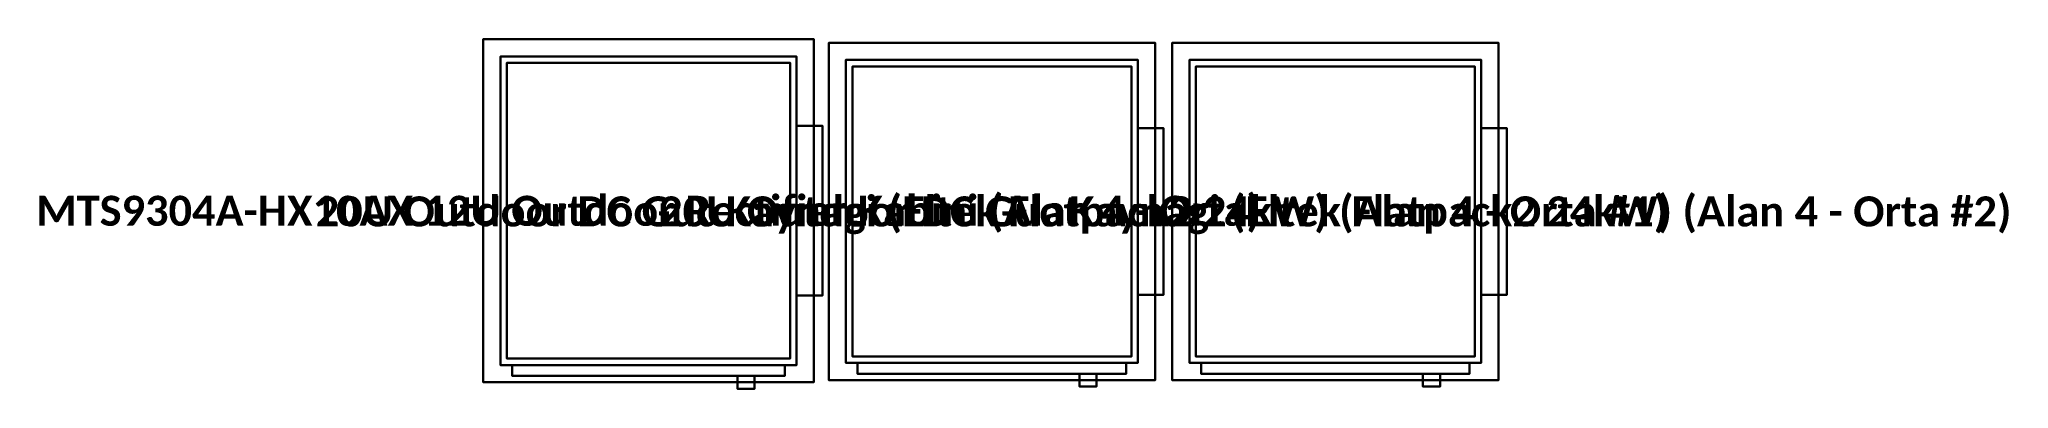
# Model space of a CAD drawing. Header units: metres. Extents: x -25 to 25, y -60.4 to 35.
# Drawn here: x -0.419 to 4.169, y -60.3 to -59.485 of the extents above; entities that cross this region are included whole.
import ezdxf
from ezdxf.enums import TextEntityAlignment as Align

# ---------------------------------------------------------------- set-up
doc = ezdxf.new("R2010")
doc.units = ezdxf.units.M
doc.layers.add('EKP_RECTIFIER_ELTEK_20U', color=3, linetype='CONTINUOUS')
doc.layers.add('EKP_RECTIFIER_MTS9304A', color=94, linetype='CONTINUOUS')
doc.styles.get("Standard").update_dxf_attribs({"font": 'calibrib.ttf'})

msp = doc.modelspace()

# ---------------------------------------------------------------- texts
at = {"layer": 'EKP_RECTIFIER_ELTEK_20U'}
for s, p in [('20U Outdoor DC Guc Kaynagi (Eltek Flatpack2 24kW) (Alan 4 - Orta #1)', (1.8, -59.8865)), ('20U Outdoor DC Guc Kaynagi (Eltek Flatpack2 24kW) (Alan 4 - Orta #2)', (2.6, -59.8865))]:
    msp.add_text(s, height=0.07, dxfattribs=at).set_placement(p, align=Align.MIDDLE_CENTER)
at = {"layer": 'EKP_RECTIFIER_MTS9304A'}
msp.add_text('MTS9304A-HX10AX 12U Outdoor Rectifier Kabini (Alan 4 - Orta)', height=0.07, dxfattribs=at).set_placement((1, -59.885), align=Align.MIDDLE_CENTER)

# ---------------------------------------------------------------- linework, layer by layer
at = {"layer": 'EKP_RECTIFIER_ELTEK_20U'}
for p, q in [((2.18, -59.493, 19.361), (1.42, -59.493, 19.361)), ((1.42, -59.493, 19.361), (1.42, -60.28, 19.361)), ((2.18, -59.493, 19.441), (1.42, -59.493, 19.441)), ((1.42, -59.493, 19.441), (1.42, -60.28, 19.441)), ((1.42, -59.493, 19.361), (1.42, -59.493, 19.441)), ((2.18, -60.28, 19.361), (2.18, -59.493, 19.361)), ((2.18, -60.28, 19.441), (2.18, -59.493, 19.441)), ((2.18, -59.493, 19.361), (2.18, -59.493, 19.441)), ((2.98, -59.493, 19.361), (2.22, -59.493, 19.361)), ((2.22, -59.493, 19.361), (2.22, -60.28, 19.361)), ((2.98, -59.493, 19.441), (2.22, -59.493, 19.441)), ((2.22, -59.493, 19.441), (2.22, -60.28, 19.441)), ((2.22, -59.493, 19.361), (2.22, -59.493, 19.441)), ((2.98, -60.28, 19.361), (2.98, -59.493, 19.361)), ((2.98, -60.28, 19.441), (2.98, -59.493, 19.441)), ((2.98, -59.493, 19.361), (2.98, -59.493, 19.441)), ((2.14, -59.533, 18.221), (1.46, -59.533, 18.221)), ((1.46, -59.533, 18.221), (1.46, -60.24, 18.221)), ((2.14, -59.533, 19.361), (1.46, -59.533, 19.361)), ((1.46, -59.533, 19.361), (1.46, -60.24, 19.361)), ((1.46, -59.533, 18.221), (1.46, -59.533, 19.361)), ((2.125, -59.548, 18.121), (1.475, -59.548, 18.121)), ((1.475, -59.548, 18.121), (1.475, -60.225, 18.121)), ((2.125, -59.548, 18.221), (1.475, -59.548, 18.221)), ((1.475, -59.548, 18.221), (1.475, -60.225, 18.221)), ((1.475, -59.548, 18.121), (1.475, -59.548, 18.221)), ((2.125, -60.225, 18.121), (2.125, -59.548, 18.121)), ((2.125, -60.225, 18.221), (2.125, -59.548, 18.221)), ((2.125, -59.548, 18.121), (2.125, -59.548, 18.221)), ((2.14, -60.24, 18.221), (2.14, -59.533, 18.221)), ((2.14, -60.24, 19.361), (2.14, -59.533, 19.361)), ((2.14, -59.533, 18.221), (2.14, -59.533, 19.361)), ((2.94, -59.533, 18.221), (2.26, -59.533, 18.221)), ((2.26, -59.533, 18.221), (2.26, -60.24, 18.221)), ((2.94, -59.533, 19.361), (2.26, -59.533, 19.361)), ((2.26, -59.533, 19.361), (2.26, -60.24, 19.361)), ((2.26, -59.533, 18.221), (2.26, -59.533, 19.361)), ((2.925, -59.548, 18.121), (2.275, -59.548, 18.121)), ((2.275, -59.548, 18.121), (2.275, -60.225, 18.121)), ((2.925, -59.548, 18.221), (2.275, -59.548, 18.221)), ((2.275, -59.548, 18.221), (2.275, -60.225, 18.221)), ((2.275, -59.548, 18.121), (2.275, -59.548, 18.221)), ((2.925, -60.225, 18.121), (2.925, -59.548, 18.121)), ((2.925, -60.225, 18.221), (2.925, -59.548, 18.221)), ((2.925, -59.548, 18.121), (2.925, -59.548, 18.221)), ((2.94, -60.24, 18.221), (2.94, -59.533, 18.221)), ((2.94, -60.24, 19.361), (2.94, -59.533, 19.361)), ((2.94, -59.533, 18.221), (2.94, -59.533, 19.361)), ((2.2, -59.6921, 18.4205), (2.14, -59.6921, 18.4205)), ((2.14, -59.6921, 18.4205), (2.14, -60.0809, 18.4205)), ((2.2, -59.6921, 19.1615), (2.14, -59.6921, 19.1615)), ((2.14, -59.6921, 19.1615), (2.14, -60.0809, 19.1615)), ((2.14, -59.6921, 18.4205), (2.14, -59.6921, 19.1615)), ((2.2, -60.0809, 18.4205), (2.2, -59.6921, 18.4205)), ((2.2, -60.0809, 19.1615), (2.2, -59.6921, 19.1615)), ((2.2, -59.6921, 18.4205), (2.2, -59.6921, 19.1615)), ((3, -59.6921, 18.4205), (2.94, -59.6921, 18.4205)), ((2.94, -59.6921, 18.4205), (2.94, -60.0809, 18.4205)), ((3, -59.6921, 19.1615), (2.94, -59.6921, 19.1615)), ((2.94, -59.6921, 19.1615), (2.94, -60.0809, 19.1615)), ((2.94, -59.6921, 18.4205), (2.94, -59.6921, 19.1615)), ((3, -60.0809, 18.4205), (3, -59.6921, 18.4205)), ((3, -60.0809, 19.1615), (3, -59.6921, 19.1615)), ((3, -59.6921, 18.4205), (3, -59.6921, 19.1615)), ((2.14, -60.0809, 18.4205), (2.2, -60.0809, 18.4205)), ((2.14, -60.0809, 19.1615), (2.2, -60.0809, 19.1615)), ((2.14, -60.0809, 18.4205), (2.14, -60.0809, 19.1615)), ((2.2, -60.0809, 18.4205), (2.2, -60.0809, 19.1615)), ((2.94, -60.0809, 18.4205), (3, -60.0809, 18.4205)), ((2.94, -60.0809, 19.1615), (3, -60.0809, 19.1615)), ((2.94, -60.0809, 18.4205), (2.94, -60.0809, 19.1615)), ((3, -60.0809, 18.4205), (3, -60.0809, 19.1615)), ((1.475, -60.225, 18.121), (2.125, -60.225, 18.121)), ((1.475, -60.225, 18.221), (2.125, -60.225, 18.221)), ((1.475, -60.225, 18.121), (1.475, -60.225, 18.221)), ((2.125, -60.225, 18.121), (2.125, -60.225, 18.221)), ((2.275, -60.225, 18.121), (2.925, -60.225, 18.121)), ((2.275, -60.225, 18.221), (2.925, -60.225, 18.221)), ((2.275, -60.225, 18.121), (2.275, -60.225, 18.221)), ((2.925, -60.225, 18.121), (2.925, -60.225, 18.221)), ((1.42, -60.28, 19.361), (2.18, -60.28, 19.361)), ((1.42, -60.28, 19.441), (2.18, -60.28, 19.441)), ((1.42, -60.28, 19.361), (1.42, -60.28, 19.441)), ((1.46, -60.24, 18.221), (2.14, -60.24, 18.221)), ((1.46, -60.24, 19.361), (2.14, -60.24, 19.361)), ((1.46, -60.24, 18.221), (1.46, -60.24, 19.361)), ((2.1128, -60.24, 18.251), (1.4872, -60.24, 18.251)), ((1.4872, -60.24, 18.251), (1.4872, -60.265, 18.251)), ((2.1128, -60.24, 19.337), (1.4872, -60.24, 19.337)), ((1.4872, -60.24, 19.337), (1.4872, -60.265, 19.337)), ((1.4872, -60.24, 18.251), (1.4872, -60.24, 19.337)), ((1.4872, -60.265, 18.251), (2.1128, -60.265, 18.251)), ((1.4872, -60.265, 19.337), (2.1128, -60.265, 19.337)), ((1.4872, -60.265, 18.251), (1.4872, -60.265, 19.337)), ((2.044, -60.265, 18.701), (2.004, -60.265, 18.701)), ((2.004, -60.265, 18.701), (2.004, -60.295, 18.701)), ((2.044, -60.265, 18.881), (2.004, -60.265, 18.881)), ((2.004, -60.265, 18.881), (2.004, -60.295, 18.881)), ((2.004, -60.265, 18.701), (2.004, -60.265, 18.881)), ((2.044, -60.295, 18.701), (2.044, -60.265, 18.701)), ((2.044, -60.295, 18.881), (2.044, -60.265, 18.881)), ((2.044, -60.265, 18.701), (2.044, -60.265, 18.881)), ((2.1128, -60.265, 18.251), (2.1128, -60.24, 18.251)), ((2.1128, -60.265, 19.337), (2.1128, -60.24, 19.337)), ((2.1128, -60.24, 18.251), (2.1128, -60.24, 19.337)), ((2.1128, -60.265, 18.251), (2.1128, -60.265, 19.337)), ((2.14, -60.24, 18.221), (2.14, -60.24, 19.361)), ((2.18, -60.28, 19.361), (2.18, -60.28, 19.441)), ((2.22, -60.28, 19.361), (2.98, -60.28, 19.361)), ((2.22, -60.28, 19.441), (2.98, -60.28, 19.441)), ((2.22, -60.28, 19.361), (2.22, -60.28, 19.441)), ((2.26, -60.24, 18.221), (2.94, -60.24, 18.221)), ((2.26, -60.24, 19.361), (2.94, -60.24, 19.361)), ((2.26, -60.24, 18.221), (2.26, -60.24, 19.361)), ((2.9128, -60.24, 18.251), (2.2872, -60.24, 18.251)), ((2.2872, -60.24, 18.251), (2.2872, -60.265, 18.251)), ((2.9128, -60.24, 19.337), (2.2872, -60.24, 19.337)), ((2.2872, -60.24, 19.337), (2.2872, -60.265, 19.337)), ((2.2872, -60.24, 18.251), (2.2872, -60.24, 19.337)), ((2.2872, -60.265, 18.251), (2.9128, -60.265, 18.251)), ((2.2872, -60.265, 19.337), (2.9128, -60.265, 19.337)), ((2.2872, -60.265, 18.251), (2.2872, -60.265, 19.337)), ((2.844, -60.265, 18.701), (2.804, -60.265, 18.701)), ((2.804, -60.265, 18.701), (2.804, -60.295, 18.701)), ((2.844, -60.265, 18.881), (2.804, -60.265, 18.881)), ((2.804, -60.265, 18.881), (2.804, -60.295, 18.881)), ((2.804, -60.265, 18.701), (2.804, -60.265, 18.881)), ((2.844, -60.295, 18.701), (2.844, -60.265, 18.701)), ((2.844, -60.295, 18.881), (2.844, -60.265, 18.881)), ((2.844, -60.265, 18.701), (2.844, -60.265, 18.881)), ((2.9128, -60.265, 18.251), (2.9128, -60.24, 18.251)), ((2.9128, -60.265, 19.337), (2.9128, -60.24, 19.337)), ((2.9128, -60.24, 18.251), (2.9128, -60.24, 19.337)), ((2.9128, -60.265, 18.251), (2.9128, -60.265, 19.337)), ((2.94, -60.24, 18.221), (2.94, -60.24, 19.361)), ((2.98, -60.28, 19.361), (2.98, -60.28, 19.441)), ((2.004, -60.295, 18.701), (2.044, -60.295, 18.701)), ((2.004, -60.295, 18.881), (2.044, -60.295, 18.881)), ((2.004, -60.295, 18.701), (2.004, -60.295, 18.881)), ((2.044, -60.295, 18.701), (2.044, -60.295, 18.881)), ((2.804, -60.295, 18.701), (2.844, -60.295, 18.701)), ((2.804, -60.295, 18.881), (2.844, -60.295, 18.881)), ((2.804, -60.295, 18.701), (2.804, -60.295, 18.881)), ((2.844, -60.295, 18.701), (2.844, -60.295, 18.881))]:
    msp.add_line(p, q, dxfattribs=at)
for points in [[(1.42, -60.28, 19.361), (2.18, -60.28, 19.361), (2.18, -59.493, 19.361), (1.42, -59.493, 19.361)], [(1.42, -60.28, 19.441), (2.18, -60.28, 19.441), (2.18, -59.493, 19.441), (1.42, -59.493, 19.441)], [(1.42, -59.493, 19.361), (2.18, -59.493, 19.361), (2.18, -59.493, 19.441), (1.42, -59.493, 19.441)], [(1.42, -60.28, 19.361), (1.42, -59.493, 19.361), (1.42, -59.493, 19.441), (1.42, -60.28, 19.441)], [(2.18, -60.28, 19.361), (2.18, -59.493, 19.361), (2.18, -59.493, 19.441), (2.18, -60.28, 19.441)], [(2.22, -60.28, 19.361), (2.98, -60.28, 19.361), (2.98, -59.493, 19.361), (2.22, -59.493, 19.361)], [(2.22, -60.28, 19.441), (2.98, -60.28, 19.441), (2.98, -59.493, 19.441), (2.22, -59.493, 19.441)], [(2.22, -59.493, 19.361), (2.98, -59.493, 19.361), (2.98, -59.493, 19.441), (2.22, -59.493, 19.441)], [(2.22, -60.28, 19.361), (2.22, -59.493, 19.361), (2.22, -59.493, 19.441), (2.22, -60.28, 19.441)], [(2.98, -60.28, 19.361), (2.98, -59.493, 19.361), (2.98, -59.493, 19.441), (2.98, -60.28, 19.441)], [(1.46, -60.24, 18.221), (2.14, -60.24, 18.221), (2.14, -59.533, 18.221), (1.46, -59.533, 18.221)], [(1.46, -60.24, 19.361), (2.14, -60.24, 19.361), (2.14, -59.533, 19.361), (1.46, -59.533, 19.361)], [(1.46, -59.533, 18.221), (2.14, -59.533, 18.221), (2.14, -59.533, 19.361), (1.46, -59.533, 19.361)], [(1.46, -60.24, 18.221), (1.46, -59.533, 18.221), (1.46, -59.533, 19.361), (1.46, -60.24, 19.361)], [(1.475, -60.225, 18.121), (2.125, -60.225, 18.121), (2.125, -59.548, 18.121), (1.475, -59.548, 18.121)], [(1.475, -60.225, 18.221), (2.125, -60.225, 18.221), (2.125, -59.548, 18.221), (1.475, -59.548, 18.221)], [(1.475, -59.548, 18.121), (2.125, -59.548, 18.121), (2.125, -59.548, 18.221), (1.475, -59.548, 18.221)], [(1.475, -60.225, 18.121), (1.475, -59.548, 18.121), (1.475, -59.548, 18.221), (1.475, -60.225, 18.221)], [(2.125, -60.225, 18.121), (2.125, -59.548, 18.121), (2.125, -59.548, 18.221), (2.125, -60.225, 18.221)], [(2.14, -60.24, 18.221), (2.14, -59.533, 18.221), (2.14, -59.533, 19.361), (2.14, -60.24, 19.361)], [(2.26, -60.24, 18.221), (2.94, -60.24, 18.221), (2.94, -59.533, 18.221), (2.26, -59.533, 18.221)], [(2.26, -60.24, 19.361), (2.94, -60.24, 19.361), (2.94, -59.533, 19.361), (2.26, -59.533, 19.361)], [(2.26, -59.533, 18.221), (2.94, -59.533, 18.221), (2.94, -59.533, 19.361), (2.26, -59.533, 19.361)], [(2.26, -60.24, 18.221), (2.26, -59.533, 18.221), (2.26, -59.533, 19.361), (2.26, -60.24, 19.361)], [(2.275, -60.225, 18.121), (2.925, -60.225, 18.121), (2.925, -59.548, 18.121), (2.275, -59.548, 18.121)], [(2.275, -60.225, 18.221), (2.925, -60.225, 18.221), (2.925, -59.548, 18.221), (2.275, -59.548, 18.221)], [(2.275, -59.548, 18.121), (2.925, -59.548, 18.121), (2.925, -59.548, 18.221), (2.275, -59.548, 18.221)], [(2.275, -60.225, 18.121), (2.275, -59.548, 18.121), (2.275, -59.548, 18.221), (2.275, -60.225, 18.221)], [(2.925, -60.225, 18.121), (2.925, -59.548, 18.121), (2.925, -59.548, 18.221), (2.925, -60.225, 18.221)], [(2.94, -60.24, 18.221), (2.94, -59.533, 18.221), (2.94, -59.533, 19.361), (2.94, -60.24, 19.361)], [(2.14, -60.0809, 18.4205), (2.2, -60.0809, 18.4205), (2.2, -59.6921, 18.4205), (2.14, -59.6921, 18.4205)], [(2.14, -60.0809, 19.1615), (2.2, -60.0809, 19.1615), (2.2, -59.6921, 19.1615), (2.14, -59.6921, 19.1615)], [(2.14, -59.6921, 18.4205), (2.2, -59.6921, 18.4205), (2.2, -59.6921, 19.1615), (2.14, -59.6921, 19.1615)], [(2.14, -60.0809, 18.4205), (2.14, -59.6921, 18.4205), (2.14, -59.6921, 19.1615), (2.14, -60.0809, 19.1615)], [(2.2, -60.0809, 18.4205), (2.2, -59.6921, 18.4205), (2.2, -59.6921, 19.1615), (2.2, -60.0809, 19.1615)], [(2.94, -60.0809, 18.4205), (3, -60.0809, 18.4205), (3, -59.6921, 18.4205), (2.94, -59.6921, 18.4205)], [(2.94, -60.0809, 19.1615), (3, -60.0809, 19.1615), (3, -59.6921, 19.1615), (2.94, -59.6921, 19.1615)], [(2.94, -59.6921, 18.4205), (3, -59.6921, 18.4205), (3, -59.6921, 19.1615), (2.94, -59.6921, 19.1615)], [(2.94, -60.0809, 18.4205), (2.94, -59.6921, 18.4205), (2.94, -59.6921, 19.1615), (2.94, -60.0809, 19.1615)], [(3, -60.0809, 18.4205), (3, -59.6921, 18.4205), (3, -59.6921, 19.1615), (3, -60.0809, 19.1615)], [(2.14, -60.0809, 18.4205), (2.2, -60.0809, 18.4205), (2.2, -60.0809, 19.1615), (2.14, -60.0809, 19.1615)], [(2.94, -60.0809, 18.4205), (3, -60.0809, 18.4205), (3, -60.0809, 19.1615), (2.94, -60.0809, 19.1615)], [(1.475, -60.225, 18.121), (2.125, -60.225, 18.121), (2.125, -60.225, 18.221), (1.475, -60.225, 18.221)], [(2.275, -60.225, 18.121), (2.925, -60.225, 18.121), (2.925, -60.225, 18.221), (2.275, -60.225, 18.221)], [(1.42, -60.28, 19.361), (2.18, -60.28, 19.361), (2.18, -60.28, 19.441), (1.42, -60.28, 19.441)], [(1.46, -60.24, 18.221), (2.14, -60.24, 18.221), (2.14, -60.24, 19.361), (1.46, -60.24, 19.361)], [(1.4872, -60.265, 18.251), (2.1128, -60.265, 18.251), (2.1128, -60.24, 18.251), (1.4872, -60.24, 18.251)], [(1.4872, -60.265, 19.337), (2.1128, -60.265, 19.337), (2.1128, -60.24, 19.337), (1.4872, -60.24, 19.337)], [(1.4872, -60.24, 18.251), (2.1128, -60.24, 18.251), (2.1128, -60.24, 19.337), (1.4872, -60.24, 19.337)], [(1.4872, -60.265, 18.251), (1.4872, -60.24, 18.251), (1.4872, -60.24, 19.337), (1.4872, -60.265, 19.337)], [(1.4872, -60.265, 18.251), (2.1128, -60.265, 18.251), (2.1128, -60.265, 19.337), (1.4872, -60.265, 19.337)], [(2.004, -60.295, 18.701), (2.044, -60.295, 18.701), (2.044, -60.265, 18.701), (2.004, -60.265, 18.701)], [(2.004, -60.295, 18.881), (2.044, -60.295, 18.881), (2.044, -60.265, 18.881), (2.004, -60.265, 18.881)], [(2.004, -60.265, 18.701), (2.044, -60.265, 18.701), (2.044, -60.265, 18.881), (2.004, -60.265, 18.881)], [(2.004, -60.295, 18.701), (2.004, -60.265, 18.701), (2.004, -60.265, 18.881), (2.004, -60.295, 18.881)], [(2.044, -60.295, 18.701), (2.044, -60.265, 18.701), (2.044, -60.265, 18.881), (2.044, -60.295, 18.881)], [(2.1128, -60.265, 18.251), (2.1128, -60.24, 18.251), (2.1128, -60.24, 19.337), (2.1128, -60.265, 19.337)], [(2.22, -60.28, 19.361), (2.98, -60.28, 19.361), (2.98, -60.28, 19.441), (2.22, -60.28, 19.441)], [(2.26, -60.24, 18.221), (2.94, -60.24, 18.221), (2.94, -60.24, 19.361), (2.26, -60.24, 19.361)], [(2.2872, -60.265, 18.251), (2.9128, -60.265, 18.251), (2.9128, -60.24, 18.251), (2.2872, -60.24, 18.251)], [(2.2872, -60.265, 19.337), (2.9128, -60.265, 19.337), (2.9128, -60.24, 19.337), (2.2872, -60.24, 19.337)], [(2.2872, -60.24, 18.251), (2.9128, -60.24, 18.251), (2.9128, -60.24, 19.337), (2.2872, -60.24, 19.337)], [(2.2872, -60.265, 18.251), (2.2872, -60.24, 18.251), (2.2872, -60.24, 19.337), (2.2872, -60.265, 19.337)], [(2.2872, -60.265, 18.251), (2.9128, -60.265, 18.251), (2.9128, -60.265, 19.337), (2.2872, -60.265, 19.337)], [(2.804, -60.295, 18.701), (2.844, -60.295, 18.701), (2.844, -60.265, 18.701), (2.804, -60.265, 18.701)], [(2.804, -60.295, 18.881), (2.844, -60.295, 18.881), (2.844, -60.265, 18.881), (2.804, -60.265, 18.881)], [(2.804, -60.265, 18.701), (2.844, -60.265, 18.701), (2.844, -60.265, 18.881), (2.804, -60.265, 18.881)], [(2.804, -60.295, 18.701), (2.804, -60.265, 18.701), (2.804, -60.265, 18.881), (2.804, -60.295, 18.881)], [(2.844, -60.295, 18.701), (2.844, -60.265, 18.701), (2.844, -60.265, 18.881), (2.844, -60.295, 18.881)], [(2.9128, -60.265, 18.251), (2.9128, -60.24, 18.251), (2.9128, -60.24, 19.337), (2.9128, -60.265, 19.337)], [(2.004, -60.295, 18.701), (2.044, -60.295, 18.701), (2.044, -60.295, 18.881), (2.004, -60.295, 18.881)], [(2.804, -60.295, 18.701), (2.844, -60.295, 18.701), (2.844, -60.295, 18.881), (2.804, -60.295, 18.881)]]:
    msp.add_3dface(points, dxfattribs=at)
at = {"layer": 'EKP_RECTIFIER_MTS9304A'}
for p, q in [((1.385, -59.485, 19.291), (0.615, -59.485, 19.291)), ((0.615, -59.485, 19.291), (0.615, -60.285, 19.291)), ((1.385, -59.485, 19.371), (0.615, -59.485, 19.371)), ((0.615, -59.485, 19.371), (0.615, -60.285, 19.371)), ((0.615, -59.485, 19.291), (0.615, -59.485, 19.371)), ((1.385, -60.285, 19.291), (1.385, -59.485, 19.291)), ((1.385, -60.285, 19.371), (1.385, -59.485, 19.371)), ((1.385, -59.485, 19.291), (1.385, -59.485, 19.371)), ((1.345, -59.525, 18.221), (0.655, -59.525, 18.221)), ((0.655, -59.525, 18.221), (0.655, -60.245, 18.221)), ((1.345, -59.525, 19.291), (0.655, -59.525, 19.291)), ((0.655, -59.525, 19.291), (0.655, -60.245, 19.291)), ((0.655, -59.525, 18.221), (0.655, -59.525, 19.291)), ((1.33, -59.54, 18.121), (0.67, -59.54, 18.121)), ((0.67, -59.54, 18.121), (0.67, -60.23, 18.121)), ((1.33, -59.54, 18.221), (0.67, -59.54, 18.221)), ((0.67, -59.54, 18.221), (0.67, -60.23, 18.221)), ((0.67, -59.54, 18.121), (0.67, -59.54, 18.221)), ((1.33, -60.23, 18.121), (1.33, -59.54, 18.121)), ((1.33, -60.23, 18.221), (1.33, -59.54, 18.221)), ((1.33, -59.54, 18.121), (1.33, -59.54, 18.221)), ((1.345, -60.245, 18.221), (1.345, -59.525, 18.221)), ((1.345, -60.245, 19.291), (1.345, -59.525, 19.291)), ((1.345, -59.525, 18.221), (1.345, -59.525, 19.291)), ((1.405, -59.687, 18.4082), (1.345, -59.687, 18.4082)), ((1.345, -59.687, 18.4082), (1.345, -60.083, 18.4082)), ((1.405, -59.687, 19.1037), (1.345, -59.687, 19.1037)), ((1.345, -59.687, 19.1037), (1.345, -60.083, 19.1037)), ((1.345, -59.687, 18.4082), (1.345, -59.687, 19.1037)), ((1.405, -60.083, 18.4082), (1.405, -59.687, 18.4082)), ((1.405, -60.083, 19.1037), (1.405, -59.687, 19.1037)), ((1.405, -59.687, 18.4082), (1.405, -59.687, 19.1037)), ((1.345, -60.083, 18.4082), (1.405, -60.083, 18.4082)), ((1.345, -60.083, 19.1037), (1.405, -60.083, 19.1037)), ((1.345, -60.083, 18.4082), (1.345, -60.083, 19.1037)), ((1.405, -60.083, 18.4082), (1.405, -60.083, 19.1037)), ((0.67, -60.23, 18.121), (1.33, -60.23, 18.121)), ((0.67, -60.23, 18.221), (1.33, -60.23, 18.221)), ((0.67, -60.23, 18.121), (0.67, -60.23, 18.221)), ((1.33, -60.23, 18.121), (1.33, -60.23, 18.221)), ((0.655, -60.245, 18.221), (1.345, -60.245, 18.221)), ((0.655, -60.245, 19.291), (1.345, -60.245, 19.291)), ((0.655, -60.245, 18.221), (0.655, -60.245, 19.291)), ((1.3174, -60.245, 18.251), (0.6826, -60.245, 18.251)), ((0.6826, -60.245, 18.251), (0.6826, -60.27, 18.251)), ((1.3174, -60.245, 19.267), (0.6826, -60.245, 19.267)), ((0.6826, -60.245, 19.267), (0.6826, -60.27, 19.267)), ((0.6826, -60.245, 18.251), (0.6826, -60.245, 19.267)), ((0.6826, -60.27, 18.251), (1.3174, -60.27, 18.251)), ((0.6826, -60.27, 19.267), (1.3174, -60.27, 19.267)), ((0.6826, -60.27, 18.251), (0.6826, -60.27, 19.267)), ((1.247, -60.27, 18.666), (1.207, -60.27, 18.666)), ((1.207, -60.27, 18.666), (1.207, -60.3, 18.666)), ((1.247, -60.27, 18.846), (1.207, -60.27, 18.846)), ((1.207, -60.27, 18.846), (1.207, -60.3, 18.846)), ((1.207, -60.27, 18.666), (1.207, -60.27, 18.846)), ((1.247, -60.3, 18.666), (1.247, -60.27, 18.666)), ((1.247, -60.3, 18.846), (1.247, -60.27, 18.846)), ((1.247, -60.27, 18.666), (1.247, -60.27, 18.846)), ((1.3174, -60.27, 18.251), (1.3174, -60.245, 18.251)), ((1.3174, -60.27, 19.267), (1.3174, -60.245, 19.267)), ((1.3174, -60.245, 18.251), (1.3174, -60.245, 19.267)), ((1.3174, -60.27, 18.251), (1.3174, -60.27, 19.267)), ((1.345, -60.245, 18.221), (1.345, -60.245, 19.291)), ((0.615, -60.285, 19.291), (1.385, -60.285, 19.291)), ((0.615, -60.285, 19.371), (1.385, -60.285, 19.371)), ((0.615, -60.285, 19.291), (0.615, -60.285, 19.371)), ((1.207, -60.3, 18.666), (1.247, -60.3, 18.666)), ((1.207, -60.3, 18.846), (1.247, -60.3, 18.846)), ((1.207, -60.3, 18.666), (1.207, -60.3, 18.846)), ((1.247, -60.3, 18.666), (1.247, -60.3, 18.846)), ((1.385, -60.285, 19.291), (1.385, -60.285, 19.371))]:
    msp.add_line(p, q, dxfattribs=at)
for points in [[(0.615, -60.285, 19.291), (1.385, -60.285, 19.291), (1.385, -59.485, 19.291), (0.615, -59.485, 19.291)], [(0.615, -60.285, 19.371), (1.385, -60.285, 19.371), (1.385, -59.485, 19.371), (0.615, -59.485, 19.371)], [(0.615, -59.485, 19.291), (1.385, -59.485, 19.291), (1.385, -59.485, 19.371), (0.615, -59.485, 19.371)], [(0.615, -60.285, 19.291), (0.615, -59.485, 19.291), (0.615, -59.485, 19.371), (0.615, -60.285, 19.371)], [(1.385, -60.285, 19.291), (1.385, -59.485, 19.291), (1.385, -59.485, 19.371), (1.385, -60.285, 19.371)], [(0.655, -60.245, 18.221), (1.345, -60.245, 18.221), (1.345, -59.525, 18.221), (0.655, -59.525, 18.221)], [(0.655, -60.245, 19.291), (1.345, -60.245, 19.291), (1.345, -59.525, 19.291), (0.655, -59.525, 19.291)], [(0.655, -59.525, 18.221), (1.345, -59.525, 18.221), (1.345, -59.525, 19.291), (0.655, -59.525, 19.291)], [(0.655, -60.245, 18.221), (0.655, -59.525, 18.221), (0.655, -59.525, 19.291), (0.655, -60.245, 19.291)], [(0.67, -60.23, 18.121), (1.33, -60.23, 18.121), (1.33, -59.54, 18.121), (0.67, -59.54, 18.121)], [(0.67, -60.23, 18.221), (1.33, -60.23, 18.221), (1.33, -59.54, 18.221), (0.67, -59.54, 18.221)], [(0.67, -59.54, 18.121), (1.33, -59.54, 18.121), (1.33, -59.54, 18.221), (0.67, -59.54, 18.221)], [(0.67, -60.23, 18.121), (0.67, -59.54, 18.121), (0.67, -59.54, 18.221), (0.67, -60.23, 18.221)], [(1.33, -60.23, 18.121), (1.33, -59.54, 18.121), (1.33, -59.54, 18.221), (1.33, -60.23, 18.221)], [(1.345, -60.245, 18.221), (1.345, -59.525, 18.221), (1.345, -59.525, 19.291), (1.345, -60.245, 19.291)], [(1.345, -60.083, 18.4082), (1.405, -60.083, 18.4082), (1.405, -59.687, 18.4082), (1.345, -59.687, 18.4082)], [(1.345, -60.083, 19.1037), (1.405, -60.083, 19.1037), (1.405, -59.687, 19.1037), (1.345, -59.687, 19.1037)], [(1.345, -59.687, 18.4082), (1.405, -59.687, 18.4082), (1.405, -59.687, 19.1037), (1.345, -59.687, 19.1037)], [(1.345, -60.083, 18.4082), (1.345, -59.687, 18.4082), (1.345, -59.687, 19.1037), (1.345, -60.083, 19.1037)], [(1.405, -60.083, 18.4082), (1.405, -59.687, 18.4082), (1.405, -59.687, 19.1037), (1.405, -60.083, 19.1037)], [(1.345, -60.083, 18.4082), (1.405, -60.083, 18.4082), (1.405, -60.083, 19.1037), (1.345, -60.083, 19.1037)], [(0.67, -60.23, 18.121), (1.33, -60.23, 18.121), (1.33, -60.23, 18.221), (0.67, -60.23, 18.221)], [(0.655, -60.245, 18.221), (1.345, -60.245, 18.221), (1.345, -60.245, 19.291), (0.655, -60.245, 19.291)], [(0.6826, -60.27, 18.251), (1.3174, -60.27, 18.251), (1.3174, -60.245, 18.251), (0.6826, -60.245, 18.251)], [(0.6826, -60.27, 19.267), (1.3174, -60.27, 19.267), (1.3174, -60.245, 19.267), (0.6826, -60.245, 19.267)], [(0.6826, -60.245, 18.251), (1.3174, -60.245, 18.251), (1.3174, -60.245, 19.267), (0.6826, -60.245, 19.267)], [(0.6826, -60.27, 18.251), (0.6826, -60.245, 18.251), (0.6826, -60.245, 19.267), (0.6826, -60.27, 19.267)], [(0.6826, -60.27, 18.251), (1.3174, -60.27, 18.251), (1.3174, -60.27, 19.267), (0.6826, -60.27, 19.267)], [(1.207, -60.3, 18.666), (1.247, -60.3, 18.666), (1.247, -60.27, 18.666), (1.207, -60.27, 18.666)], [(1.207, -60.3, 18.846), (1.247, -60.3, 18.846), (1.247, -60.27, 18.846), (1.207, -60.27, 18.846)], [(1.207, -60.27, 18.666), (1.247, -60.27, 18.666), (1.247, -60.27, 18.846), (1.207, -60.27, 18.846)], [(1.207, -60.3, 18.666), (1.207, -60.27, 18.666), (1.207, -60.27, 18.846), (1.207, -60.3, 18.846)], [(1.247, -60.3, 18.666), (1.247, -60.27, 18.666), (1.247, -60.27, 18.846), (1.247, -60.3, 18.846)], [(1.3174, -60.27, 18.251), (1.3174, -60.245, 18.251), (1.3174, -60.245, 19.267), (1.3174, -60.27, 19.267)], [(0.615, -60.285, 19.291), (1.385, -60.285, 19.291), (1.385, -60.285, 19.371), (0.615, -60.285, 19.371)], [(1.207, -60.3, 18.666), (1.247, -60.3, 18.666), (1.247, -60.3, 18.846), (1.207, -60.3, 18.846)]]:
    msp.add_3dface(points, dxfattribs=at)

msp.set_redraw_order([(e.dxf.handle, doc.entitydb.next_handle()) for e in msp.query("TEXT MTEXT ATTDEF DIMENSION ARC_DIMENSION")])  # texts and dimensions are drawn at this point

doc.saveas('drawing.dxf')
